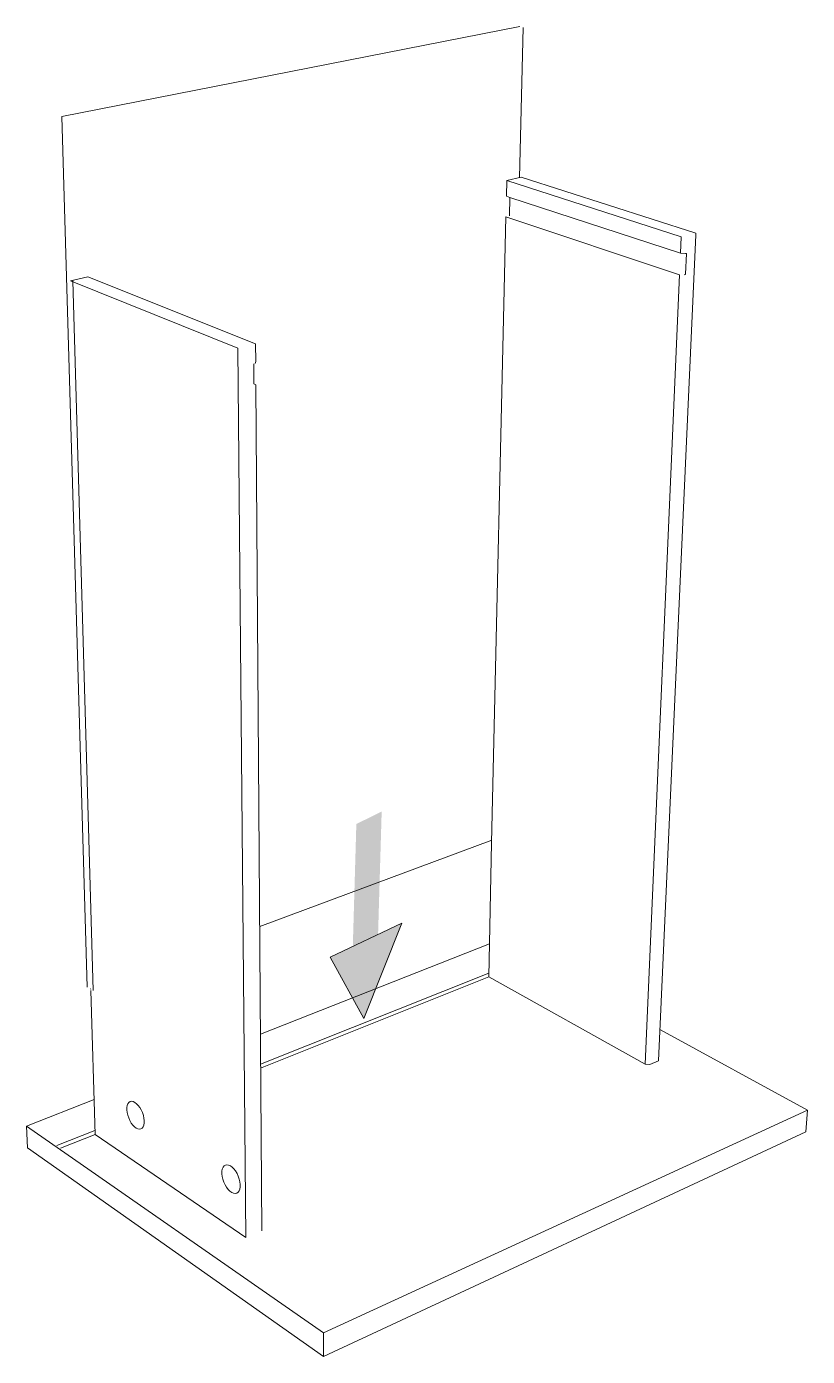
# Model space of a CAD drawing. Header units: metres. Extents: x -30.9 to 24.7, y -10.3 to 6.8.
# Drawn here: x -0.05 to 0.992, y -9.936 to -8.161 of the extents above; entities that cross this region are included whole.
import ezdxf

# ---------------------------------------------------------------- set-up
doc = ezdxf.new("R2010")
doc.units = ezdxf.units.M
doc.header["$MEASUREMENT"] = 0
doc.layers.add('PDF_Working_Num_Penna__255_Num_Penna__255', color=255, linetype='Continuous', lineweight=18)
doc.layers.add('PDF_Working_Num_Penna__7_Num_Penna__7', color=7, linetype='Continuous', lineweight=18)

msp = doc.modelspace()

# ---------------------------------------------------------------- hatches: boundary and pattern name
at = {"layer": 'PDF_Working_Num_Penna__7_Num_Penna__7', "linetype": 'Continuous', "lineweight": 18}
for points in [[(0.4174, -9.4198), (0.4236, -9.2086), (0.3898, -9.2252), (0.3837, -9.4364)], [(0.4174, -9.4198), (0.4236, -9.2086), (0.3898, -9.2252), (0.3837, -9.4364)], [(0.3998, -9.4846), (0.4506, -9.3573), (0.3549, -9.4031)], [(0.3998, -9.4846), (0.4506, -9.3573), (0.3549, -9.4031)]]:
    msp.add_hatch(color=7, dxfattribs=at).paths.add_polyline_path(points)

# ---------------------------------------------------------------- linework, layer by layer
at = {"layer": 'PDF_Working_Num_Penna__255_Num_Penna__255', "color": 255, "linetype": 'Continuous', "lineweight": 18, "flags": 128}
msp.add_lwpolyline([(0.3998, -9.4846), (0.4506, -9.3573), (0.3549, -9.4031)], close=True, dxfattribs=at)
at = {"layer": 'PDF_Working_Num_Penna__7_Num_Penna__7', "color": 7, "linetype": 'Continuous', "lineweight": 18, "flags": 128}
for points in [[(0.6079, -8.1612), (-0.0031, -8.2813)], [(0.6077, -8.3628), (0.6125, -8.1625)], [(-0.0031, -8.2813), (0.0307, -9.443)], [(0.59, -8.3876), (0.5905, -8.3667)], [(0.5905, -8.3667), (0.6098, -8.3623)], [(0.8289, -8.4641), (0.8224, -8.4637), (0.8234, -8.4419), (0.5905, -8.3667)], [(0.6098, -8.3623), (0.8429, -8.437), (0.8428, -8.4389)], [(0.5942, -8.4135), (0.5948, -8.3892), (0.59, -8.3876)], [(0.8224, -8.4637), (0.5948, -8.3892)], [(0.5664, -9.4291), (0.7755, -9.5458), (0.8212, -8.4923), (0.5894, -8.4149)], [(0.5704, -9.2505), (0.5894, -8.4149)], [(0.7931, -9.541), (0.8428, -8.4389)], [(0.8289, -8.4641), (0.8305, -8.4638), (0.8292, -8.4917), (0.8276, -8.4923)], [(0.0084, -8.5003), (0.0315, -8.495)], [(0.0315, -8.495), (0.2554, -8.5845), (0.2556, -8.6081)], [(0.041, -9.6393), (0.2424, -9.777), (0.2318, -8.5904), (0.0084, -8.5003)], [(0.0384, -9.4475), (0.0113, -8.5006)], [(0.2528, -8.6112), (0.253, -8.6378)], [(0.2635, -9.7679), (0.2558, -8.639), (0.253, -8.6378)], [(0.2608, -9.3618), (0.5706, -9.2468)], [(0.5664, -9.4291), (0.5704, -9.2505)], [(0.2617, -9.5055), (0.5674, -9.3853)], [(0.5665, -9.4241), (0.262, -9.5457)], [(0.262, -9.5509), (0.5664, -9.4291)], [(0.041, -9.6393), (0.0355, -9.4472)], [(0.795, -9.4993), (0.9918, -9.6069)], [(0.7931, -9.541), (0.7813, -9.5461), (0.7755, -9.5458)], [(-0.0503, -9.6282), (0.0397, -9.5927)], [(0.9918, -9.6069), (0.346, -9.9043)], [(0.346, -9.9356), (0.9899, -9.6359), (0.9918, -9.6069)], [(0.346, -9.9356), (0.346, -9.9043), (-0.0503, -9.6282)], [(-0.0493, -9.6574), (-0.0503, -9.6282)], [(0.0409, -9.634), (-0.01, -9.6543)], [(-0.0051, -9.6578), (0.041, -9.6393)], [(0.346, -9.9356), (-0.0493, -9.6574)]]:
    msp.add_lwpolyline(points, dxfattribs=at)
for points in [[(0.2556, -8.6081), (0.2548, -8.6106)], [(0.3998, -9.4846), (0.4506, -9.3573), (0.3549, -9.4031)], [(0.0356, -9.4453), (0.0348, -9.4456)]]:
    msp.add_lwpolyline(points, close=True, dxfattribs=at)
at = {"layer": 'PDF_Working_Num_Penna__7_Num_Penna__7', "color": 7, "linetype": 'Continuous', "lineweight": 18}
for centre, major_axis, ratio in [((0.0951, -9.6138), (-0.0071, 0.0182), 0.503154), ((0.2226, -9.699), (-0.0076, 0.0187), 0.516852)]:
    msp.add_ellipse(centre, major_axis=major_axis, ratio=ratio, dxfattribs=at)

doc.saveas('drawing.dxf')
